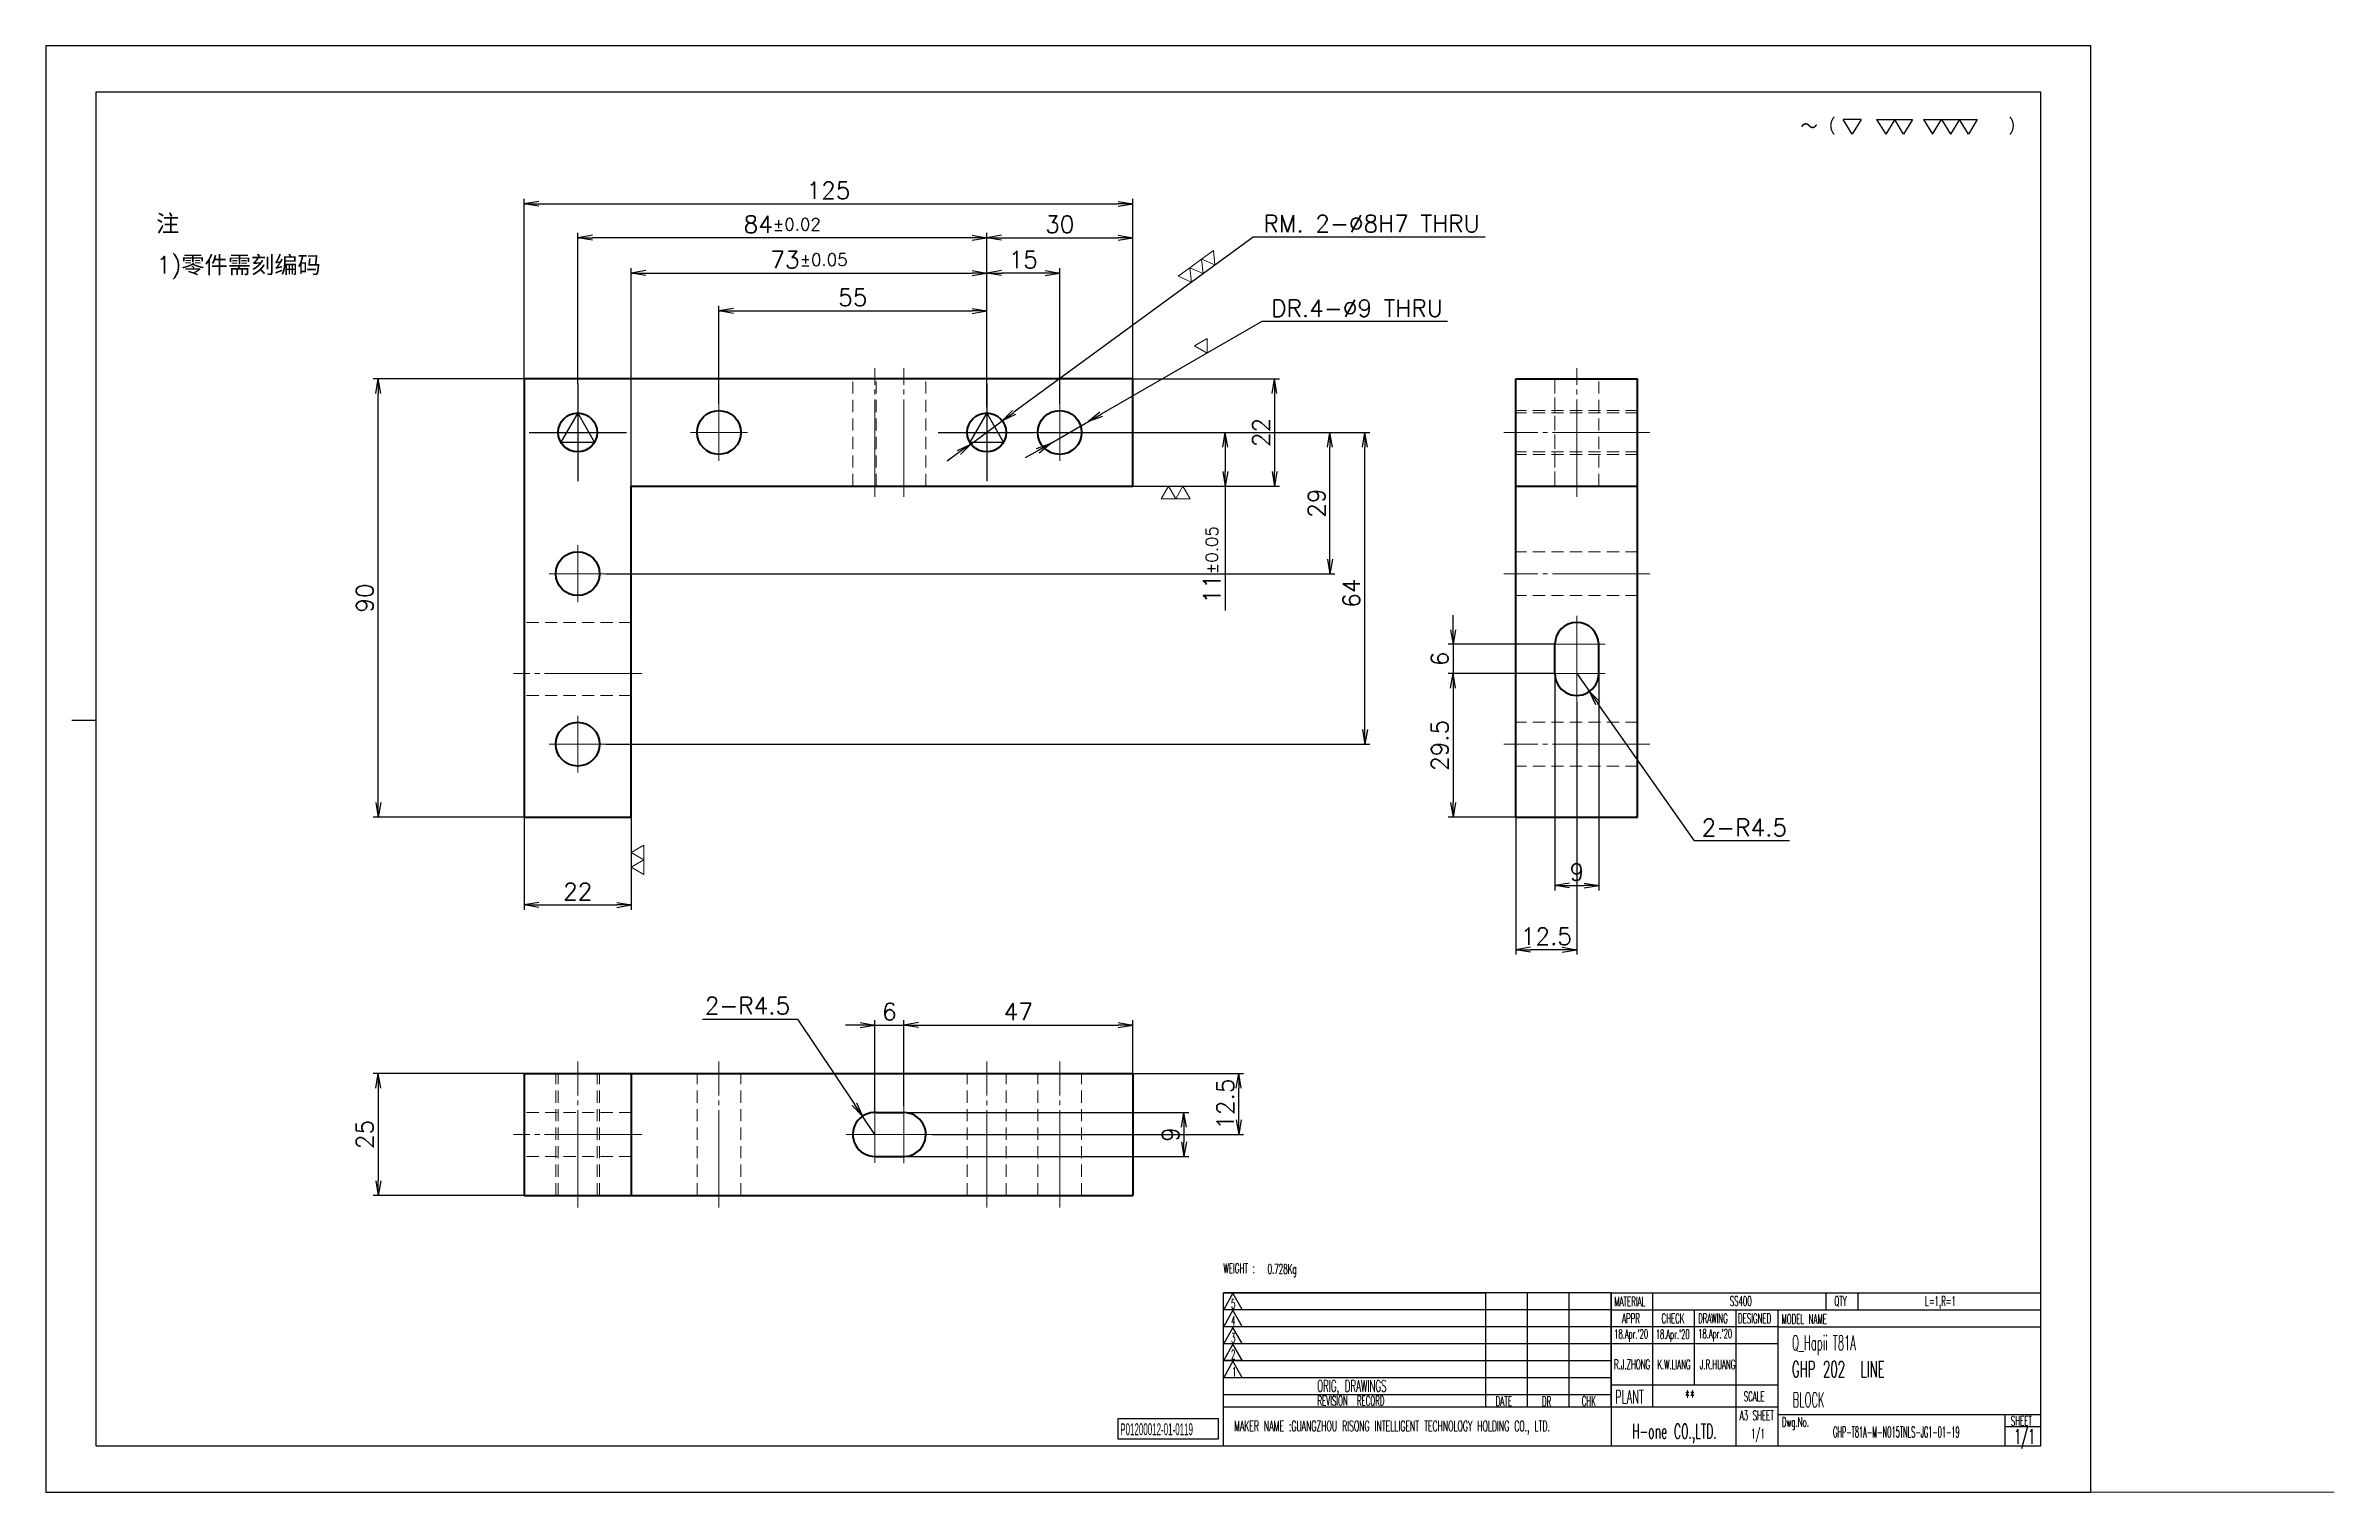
# Model space of a CAD drawing. Header units: millimetres. Extents: x -10155 to 20189, y -25550 to -22580.
# Drawn here: x 12630.4 to 13100.4, y -25547.7 to -25250.7 of the extents above; entities that cross this region are included whole.
import ezdxf
from ezdxf.enums import TextEntityAlignment as Align

# ---------------------------------------------------------------- set-up
doc = ezdxf.new("R2010")
doc.units = ezdxf.units.MM
doc.linetypes.add('CENTER-HOKUTO', pattern=[23, 20, -1, 1, -1])
doc.linetypes.add('HIDDEN-HOKUTO', pattern=[3.8, 2.5, -1.3])
for name, color, linetype in [('6', 2, 'Continuous'), ('title_frame', 7, 'Continuous'), ('word_dim', 253, 'Continuous')]:
    doc.layers.add(name, color=color, linetype=linetype)
for name, color, linetype, lineweight in [('AM_7', 2, 'CENTER-HOKUTO', 30), ('AM_HID', 1, 'HIDDEN-HOKUTO', 25), ('DIM', 3, 'Continuous', 20)]:
    doc.layers.add(name, color=color, linetype=linetype, lineweight=lineweight)
doc.styles.add('MX_NOTE_STANDARD', font='txt.shx', dxfattribs={"bigfont": 'bigfont.shx'})
doc.styles.get("Standard").update_dxf_attribs({"font": 'romans.shx', "bigfont": 'bigfont.shx'})
doc.dimstyles.new('HKT 1-1', dxfattribs={"dimtxt": 3.5, "dimasz": 3, "dimexe": 1, "dimexo": 0, "dimgap": 1, "dimtad": 3, "dimdsep": 46, "dimtxsty": 'Standard', "dimblk1": 'OPEN', "dimblk2": 'OPEN', "dimsah": 1, "dimcen": 0, "dimclrd": 256, "dimclre": 256, "dimclrt": 3, "dimazin": 2, "dimtfac": 1, "dimtmove": 0, "dimatfit": 3, "dimldrblk": 'OPEN', "dimfxl": 0, "dimtolj": 1, "dimlwd": 25, "dimlwe": 25, "dimarcsym": 0})
doc.dimstyles.new('HKT 1-1$3', dxfattribs={"dimtxt": 3.5, "dimasz": 3, "dimexe": 1, "dimexo": 0, "dimgap": 1, "dimtad": 3, "dimtoh": 1, "dimdsep": 46, "dimtxsty": 'Standard', "dimblk1": 'OPEN', "dimblk2": 'OPEN', "dimsah": 1, "dimcen": 0, "dimclrd": 256, "dimclre": 256, "dimclrt": 3, "dimazin": 2, "dimtfac": 1, "dimtmove": 0, "dimatfit": 3, "dimldrblk": 'OPEN', "dimfxl": 0, "dimtolj": 1, "dimlwd": 25, "dimlwe": 25, "dimarcsym": 0})
doc.dimstyles.new('HKT 1-1$4', dxfattribs={"dimtxt": 3.5, "dimasz": 3, "dimexe": 1, "dimexo": 0, "dimgap": 1, "dimtad": 3, "dimtoh": 1, "dimdsep": 46, "dimtxsty": 'Standard', "dimblk1": 'OPEN', "dimblk2": 'OPEN', "dimsah": 1, "dimcen": 0, "dimclrd": 256, "dimclre": 256, "dimclrt": 3, "dimazin": 2, "dimtfac": 1, "dimtmove": 0, "dimatfit": 3, "dimldrblk": 'OPEN', "dimfxl": 0, "dimtolj": 1, "dimlwd": 25, "dimlwe": 25, "dimarcsym": 0})

msp = doc.modelspace()

# ---------------------------------------------------------------- texts
at = {"ltscale": 2, "char_height": 3.5, "attachment_point": 1}
for s, insert, width in [('{\\fSimSun|b0|i0|c134|p2;\\C3;注}', (12653.103, -25285.413), 10.36469), ('{\\Fromans,bigfont|c134;\\C3;1)\\fSimSun|b0|i0|c134|p2;零件需刻编码}', (12653.18, -25293.909), 96.90613)]:
    msp.add_mtext(s, dxfattribs=dict(at, insert=insert, width=width))
at = {"linetype": 'Continuous', "char_height": 3, "width": 50.9, "attachment_point": 4}
for s, insert in [('{\\W0.5;\\C3;Q_Hapii T81A}', (12989.091, -25517.505)), ('{\\Fromans,bigfont|c134;\\W0.5;\\C3;BLOCK}', (12989.212, -25528.717))]:
    msp.add_mtext(s, dxfattribs=dict(at, insert=insert))
at = {"layer": 'title_frame', "color": 3, "style": 'MX_NOTE_STANDARD'}
for s, height, width, p in [('WEIGHT : ', 2, 0.5341, (12872.311, -25502.691)), ('0.728Kg', 2, 0.5341, (12881.376, -25502.824)), ('5', 1.918, 0.5341, (12873.872, -25509.937)), ('4', 1.918, 0.5341, (12873.872, -25513.414)), ('MATERIAL', 1.9728, 0.5341, (12952.584, -25509.504)), ('APPR', 1.9728, 0.5341, (12954.18, -25512.976)), ('CHECK', 1.9728, 0.5341, (12962.276, -25512.976)), ('DRAWING', 1.9728, 0.5341, (12969.795, -25512.976)), ('SS400', 1.9728, 0.5341, (12976.285, -25509.419)), ('DESIGNED', 1.9728, 0.5341, (12977.987, -25512.976)), ('MODEL NAME', 1.9728, 0.5341, (12986.915, -25513.126)), ('QTY', 1.9728, 0.5341, (12997.785, -25509.419)), ('L=1,R=1', 1.9728, 0.5341, (13016.413, -25509.419)), ('3', 1.918, 0.5341, (12873.872, -25516.944)), ("18.Apr.'20", 1.9, 0.5341, (12952.559, -25516.141)), ("18.Apr.'20", 1.9, 0.5341, (12961.088, -25516.185)), ("18.Apr.'20", 1.9, 0.5341, (12969.82, -25516.075)), ('2', 1.918, 0.5341, (12873.872, -25520.357)), ('GHP 202  LINE', 3.3, 0.5341, (12989.053, -25524.074)), ('1', 1.918, 0.5341, (12874.069, -25523.886)), ('ORIG, DRAWINGS', 2.4112, 0.5341, (12891.561, -25527.055)), ('REVISION  RECORD', 1.9728, 0.5341, (12891.611, -25529.893)), ('DATE', 1.9728, 0.5341, (12928.224, -25529.975)), ('DR', 1.9728, 0.5341, (12937.718, -25529.985)), ('CHK', 1.9728, 0.5341, (12945.895, -25529.952)), ('PLANT', 2.74, 0.5341, (12952.748, -25529.448)), ('**', 2.74, 0.5341, (12967.105, -25529.448)), ('SCALE', 1.9728, 0.5341, (12979.163, -25528.998)), ('MAKER NAME :GUANGZHOU RISONG INTELLIGENT TECHNOLOGY HOLDING CO., LTD.', 2.16, 0.5341, (12874.511, -25535.151)), ('H-one CO.,LTD.', 3, 0.5341, (12956.268, -25536.668)), ('A3 SHEET', 1.9728, 0.5341, (12978.342, -25532.894)), ('1/1', 1.9728, 0.5341, (12980.693, -25536.648)), ('Dwg.No.', 1.9728, 0.5341, (12987.001, -25534.239)), ('GHP-T81A-M-NO15TNLS-JG1-01-19', 2.24, 0.441, (12997.504, -25536.43)), ('SHEET', 1.9728, 0.5341, (13034.002, -25534.005)), ('1/1', 3, 0.5341, (13034.719, -25537.741))]:
    msp.add_text(s, height=height, dxfattribs=dict(at, width=width)).set_placement(p)
at = {"layer": 'title_frame', "color": 3, "style": 'MX_NOTE_STANDARD', "width": 0.5341}
for s, p in [('R.J.ZHONG', (12956.244, -25523.011)), ('K.W.LIANG', (12964.839, -25523.032)), (' J.R.HUANG', (12973.319, -25523.029))]:
    msp.add_text(s, height=1.9728, dxfattribs=at).set_placement(p, align=Align.BOTTOM_CENTER)
at = {"layer": 'title_frame', "color": 3, "insert": (12851.111, -25533.519), "char_height": 2.45, "width": 4.1107, "attachment_point": 1, "style": 'MX_NOTE_STANDARD'}
msp.add_mtext('{\\f3 of 9 Barcode|b0|i0|c0|p82;\\W0.5;P01200012-01\\f3 of 9 Barcode|b0|i0|c134|p82;-0119}', dxfattribs=at)

# ---------------------------------------------------------------- blocks, each defined once
blk = doc.blocks.new('\\M+18E64\\M+18FE3\\M+182B0\\M+18B4C\\M+18D86\\M+18169\\M+197CE\\M+1816A')
at = {"layer": '6', "color": 3}
for p, q in [((5.64, -0.64), (4.7, 0.92)), ((6.58, 0.92), (4.7, 0.92)), ((6.58, 0.92), (5.64, -0.64)), ((8.19, 0.92), (11.96, 0.92)), ((8.19, 0.92), (9.14, -0.64)), ((10.08, 0.92), (9.14, -0.64)), ((11.02, -0.64), (10.08, 0.92)), ((11.96, 0.92), (11.02, -0.64)), ((13.09, 0.92), (14.98, 0.92)), ((13.09, 0.92), (14.04, -0.64)), ((14.04, -0.64), (14.98, 0.92)), ((14.98, 0.92), (18.74, 0.92)), ((14.98, 0.92), (15.92, -0.64)), ((16.86, 0.92), (15.92, -0.64)), ((17.8, -0.64), (16.86, 0.92)), ((18.74, 0.92), (17.8, -0.64))]:
    blk.add_line(p, q, dxfattribs=at)
at = {"color": 3}
blk.add_text('\\M+18160\\M+18169\\M+18140             \\M+1816A', height=1.68, dxfattribs=at).set_placement((0.19, -0.66))
blk = doc.blocks.new('MARK_CENTER')
at = {"color": 2, "linetype": 'CENTER-HOKUTO'}
for p, q in [((0, 10), (0, -10)), ((-10, 0), (10, 0))]:
    blk.add_line(p, q, dxfattribs=at)
blk = doc.blocks.new('MARK_8PIN')
at = {"color": 3, "linetype": 'Continuous'}
blk.add_lwpolyline([(0, 4), (-3.46, -2), (3.46, -2)], close=True, dxfattribs=at)
blk.add_circle((0, 0), 4, dxfattribs=at)
blk = doc.blocks.new('_Open')
at = {"color": 0, "lineweight": -2}
for p, q in [((-1, 0.17), (0, 0)), ((-1, -0.17), (0, 0)), ((0, 0), (-1, 0))]:
    blk.add_line(p, q, dxfattribs=at)
blk = doc.blocks.new('*D589')
at = {"layer": 'DEFPOINTS', "color": 0, "ltscale": 2}
for p in [(12834.69, -25330.08), (12853.69, -25341.08), (12872.67, -25341.08)]:
    blk.add_point(p, dxfattribs=at)
at = {"layer": 'word_dim', "lineweight": 25, "ltscale": 2}
for p, q in [((12834.69, -25330.08), (12873.67, -25330.08)), ((12872.67, -25333.08), (12872.67, -25338.08)), ((12853.69, -25341.08), (12873.67, -25341.08)), ((12872.67, -25341.08), (12872.67, -25366.62))]:
    blk.add_line(p, q, dxfattribs=at)
at = {"layer": 'word_dim', "lineweight": 25, "ltscale": 2, "xscale": 3, "yscale": 3, "zscale": 3}
for p, rotation in [((12872.67, -25330.08), 90), ((12872.67, -25341.08), 270)]:
    blk.add_blockref('_Open', p, dxfattribs=dict(at, rotation=rotation))
at = {"layer": 'word_dim', "color": 3, "ltscale": 2, "insert": (12869.92, -25357.25), "char_height": 3.5, "attachment_point": 5, "rotation": 90}
blk.add_mtext('\\A1;11{\\H0.715x;%%p0.05}', dxfattribs=at)
blk = doc.blocks.new('*D590')
at = {"layer": 'DEFPOINTS', "color": 0, "ltscale": 2}
for p in [(12853.69, -25290.1), (12853.69, -25319.08), (12823.69, -25324.88)]:
    blk.add_point(p, dxfattribs=at)
at = {"layer": 'word_dim', "lineweight": 25, "ltscale": 2}
for p, q in [((12823.69, -25324.88), (12823.69, -25289.1)), ((12826.69, -25290.1), (12850.69, -25290.1)), ((12853.69, -25319.08), (12853.69, -25289.1))]:
    blk.add_line(p, q, dxfattribs=at)
at = {"layer": 'word_dim', "lineweight": 25, "ltscale": 2, "xscale": 3, "yscale": 3, "zscale": 3, "rotation": 180}
blk.add_blockref('_Open', (12823.69, -25290.1), dxfattribs=at)
at = {"layer": 'word_dim', "lineweight": 25, "ltscale": 2, "xscale": 3, "yscale": 3, "zscale": 3}
blk.add_blockref('_Open', (12853.69, -25290.1), dxfattribs=at)
at = {"layer": 'word_dim', "color": 3, "ltscale": 2, "insert": (12838.69, -25287.35), "char_height": 3.5, "attachment_point": 5}
blk.add_mtext('\\A1;30', dxfattribs=at)
blk = doc.blocks.new('*D591')
at = {"layer": 'DEFPOINTS', "color": 0, "ltscale": 2}
for p in [(12853.69, -25319.08), (12853.69, -25341.08), (12882.79, -25341.08)]:
    blk.add_point(p, dxfattribs=at)
at = {"layer": 'word_dim', "lineweight": 25, "ltscale": 2}
for p, q in [((12853.69, -25319.08), (12883.79, -25319.08)), ((12882.79, -25322.08), (12882.79, -25338.08)), ((12853.69, -25341.08), (12883.79, -25341.08))]:
    blk.add_line(p, q, dxfattribs=at)
at = {"layer": 'word_dim', "lineweight": 25, "ltscale": 2, "xscale": 3, "yscale": 3, "zscale": 3}
for p, rotation in [((12882.79, -25319.08), 90), ((12882.79, -25341.08), 270)]:
    blk.add_blockref('_Open', p, dxfattribs=dict(at, rotation=rotation))
at = {"layer": 'word_dim', "color": 3, "ltscale": 2, "insert": (12880.04, -25330.08), "char_height": 3.5, "attachment_point": 5, "rotation": 90}
blk.add_mtext('\\A1;22', dxfattribs=at)
blk = doc.blocks.new('*D592')
at = {"layer": 'DEFPOINTS', "color": 0, "ltscale": 2}
for p in [(12739.69, -25290.1), (12739.69, -25320.08), (12823.69, -25324.88)]:
    blk.add_point(p, dxfattribs=at)
at = {"layer": 'word_dim', "lineweight": 25, "ltscale": 2}
for p, q in [((12739.69, -25320.08), (12739.69, -25289.1)), ((12820.69, -25290.1), (12742.69, -25290.1)), ((12823.69, -25324.88), (12823.69, -25289.1))]:
    blk.add_line(p, q, dxfattribs=at)
at = {"layer": 'word_dim', "lineweight": 25, "ltscale": 2, "xscale": 3, "yscale": 3, "zscale": 3, "rotation": 180}
blk.add_blockref('_Open', (12739.69, -25290.1), dxfattribs=at)
at = {"layer": 'word_dim', "lineweight": 25, "ltscale": 2, "xscale": 3, "yscale": 3, "zscale": 3}
blk.add_blockref('_Open', (12823.69, -25290.1), dxfattribs=at)
at = {"layer": 'word_dim', "color": 3, "ltscale": 2, "insert": (12781.69, -25287.35), "char_height": 3.5, "attachment_point": 5}
blk.add_mtext('\\A1;84{\\H0.715x;%%p0.02}', dxfattribs=at)
blk = doc.blocks.new('*D593')
at = {"layer": 'DEFPOINTS', "color": 0, "ltscale": 2}
for p in [(12823.69, -25297.34), (12823.69, -25324.88), (12838.69, -25324.23)]:
    blk.add_point(p, dxfattribs=at)
at = {"layer": 'word_dim', "lineweight": 25, "ltscale": 2}
for p, q in [((12823.69, -25324.88), (12823.69, -25296.34)), ((12835.69, -25297.34), (12826.69, -25297.34)), ((12838.69, -25324.23), (12838.69, -25296.34))]:
    blk.add_line(p, q, dxfattribs=at)
at = {"layer": 'word_dim', "lineweight": 25, "ltscale": 2, "xscale": 3, "yscale": 3, "zscale": 3, "rotation": 180}
blk.add_blockref('_Open', (12823.69, -25297.34), dxfattribs=at)
at = {"layer": 'word_dim', "lineweight": 25, "ltscale": 2, "xscale": 3, "yscale": 3, "zscale": 3}
blk.add_blockref('_Open', (12838.69, -25297.34), dxfattribs=at)
at = {"layer": 'word_dim', "color": 3, "ltscale": 2, "insert": (12831.19, -25294.59), "char_height": 3.5, "attachment_point": 5}
blk.add_mtext('\\A1;15', dxfattribs=at)
blk = doc.blocks.new('*D594')
at = {"layer": 'DEFPOINTS', "color": 0, "ltscale": 2}
for p in [(12823.69, -25305.11), (12768.69, -25324.23), (12823.69, -25324.88)]:
    blk.add_point(p, dxfattribs=at)
at = {"layer": 'word_dim', "lineweight": 25, "ltscale": 2}
for p, q in [((12768.69, -25324.23), (12768.69, -25304.11)), ((12823.69, -25324.88), (12823.69, -25304.11)), ((12771.69, -25305.11), (12820.69, -25305.11))]:
    blk.add_line(p, q, dxfattribs=at)
at = {"layer": 'word_dim', "lineweight": 25, "ltscale": 2, "xscale": 3, "yscale": 3, "zscale": 3, "rotation": 180}
blk.add_blockref('_Open', (12768.69, -25305.11), dxfattribs=at)
at = {"layer": 'word_dim', "lineweight": 25, "ltscale": 2, "xscale": 3, "yscale": 3, "zscale": 3}
blk.add_blockref('_Open', (12823.69, -25305.11), dxfattribs=at)
at = {"layer": 'word_dim', "color": 3, "ltscale": 2, "insert": (12796.19, -25302.36), "char_height": 3.5, "attachment_point": 5}
blk.add_mtext('\\A1;55', dxfattribs=at)
blk = doc.blocks.new('*D595')
at = {"layer": 'DEFPOINTS', "color": 0, "ltscale": 2}
for p in [(12823.69, -25297.34), (12823.69, -25324.88), (12750.69, -25342.58)]:
    blk.add_point(p, dxfattribs=at)
at = {"layer": 'word_dim', "lineweight": 25, "ltscale": 2}
for p, q in [((12750.69, -25342.58), (12750.69, -25296.34)), ((12753.69, -25297.34), (12820.69, -25297.34)), ((12823.69, -25324.88), (12823.69, -25296.34))]:
    blk.add_line(p, q, dxfattribs=at)
at = {"layer": 'word_dim', "lineweight": 25, "ltscale": 2, "xscale": 3, "yscale": 3, "zscale": 3, "rotation": 180}
blk.add_blockref('_Open', (12750.69, -25297.34), dxfattribs=at)
at = {"layer": 'word_dim', "lineweight": 25, "ltscale": 2, "xscale": 3, "yscale": 3, "zscale": 3}
blk.add_blockref('_Open', (12823.69, -25297.34), dxfattribs=at)
at = {"layer": 'word_dim', "color": 3, "ltscale": 2, "insert": (12787.19, -25294.59), "char_height": 3.5, "attachment_point": 5}
blk.add_mtext('\\A1;73{\\H0.715x;%%p0.05}', dxfattribs=at)
blk = doc.blocks.new('*D596')
at = {"layer": 'DEFPOINTS', "color": 0, "ltscale": 2}
for p in [(12853.69, -25283.13), (12728.69, -25319.08), (12853.69, -25319.08)]:
    blk.add_point(p, dxfattribs=at)
at = {"layer": 'word_dim', "lineweight": 25, "ltscale": 2}
for p, q in [((12728.69, -25319.08), (12728.69, -25282.13)), ((12731.69, -25283.13), (12850.69, -25283.13)), ((12853.69, -25319.08), (12853.69, -25282.13))]:
    blk.add_line(p, q, dxfattribs=at)
at = {"layer": 'word_dim', "lineweight": 25, "ltscale": 2, "xscale": 3, "yscale": 3, "zscale": 3, "rotation": 180}
blk.add_blockref('_Open', (12728.69, -25283.13), dxfattribs=at)
at = {"layer": 'word_dim', "lineweight": 25, "ltscale": 2, "xscale": 3, "yscale": 3, "zscale": 3}
blk.add_blockref('_Open', (12853.69, -25283.13), dxfattribs=at)
at = {"layer": 'word_dim', "color": 3, "ltscale": 2, "insert": (12791.19, -25280.38), "char_height": 3.5, "attachment_point": 5}
blk.add_mtext('\\A1;125', dxfattribs=at)
blk = doc.blocks.new('*D597')
at = {"layer": 'DEFPOINTS', "color": 0, "ltscale": 2}
for p in [(12834.69, -25330.08), (12894.18, -25330.08), (12745.54, -25359.08)]:
    blk.add_point(p, dxfattribs=at)
at = {"layer": 'word_dim', "lineweight": 25, "ltscale": 2}
for p, q in [((12834.69, -25330.08), (12895.18, -25330.08)), ((12894.18, -25356.08), (12894.18, -25333.08)), ((12745.54, -25359.08), (12895.18, -25359.08))]:
    blk.add_line(p, q, dxfattribs=at)
at = {"layer": 'word_dim', "lineweight": 25, "ltscale": 2, "xscale": 3, "yscale": 3, "zscale": 3}
for p, rotation in [((12894.18, -25330.08), 90), ((12894.18, -25359.08), 270)]:
    blk.add_blockref('_Open', p, dxfattribs=dict(at, rotation=rotation))
at = {"layer": 'word_dim', "color": 3, "ltscale": 2, "insert": (12891.43, -25344.58), "char_height": 3.5, "attachment_point": 5, "rotation": 90}
blk.add_mtext('\\A1;29', dxfattribs=at)
blk = doc.blocks.new('*D598')
at = {"layer": 'DEFPOINTS', "color": 0, "ltscale": 2}
for p in [(12834.69, -25330.08), (12901.35, -25330.08), (12745.54, -25394.08)]:
    blk.add_point(p, dxfattribs=at)
at = {"layer": 'word_dim', "lineweight": 25, "ltscale": 2}
for p, q in [((12834.69, -25330.08), (12902.35, -25330.08)), ((12901.35, -25391.08), (12901.35, -25333.08)), ((12745.54, -25394.08), (12902.35, -25394.08))]:
    blk.add_line(p, q, dxfattribs=at)
at = {"layer": 'word_dim', "lineweight": 25, "ltscale": 2, "xscale": 3, "yscale": 3, "zscale": 3}
for p, rotation in [((12901.35, -25330.08), 90), ((12901.35, -25394.08), 270)]:
    blk.add_blockref('_Open', p, dxfattribs=dict(at, rotation=rotation))
at = {"layer": 'word_dim', "color": 3, "ltscale": 2, "insert": (12898.6, -25363.08), "char_height": 3.5, "attachment_point": 5, "rotation": 90}
blk.add_mtext('\\A1;64', dxfattribs=at)
blk = doc.blocks.new('*D599')
at = {"layer": 'DEFPOINTS', "color": 0, "ltscale": 2}
for p in [(12728.69, -25409.08), (12750.69, -25409.08), (12750.69, -25427.09)]:
    blk.add_point(p, dxfattribs=at)
at = {"layer": 'word_dim', "lineweight": 25, "ltscale": 2}
for p, q in [((12728.69, -25409.08), (12728.69, -25428.09)), ((12750.69, -25409.08), (12750.69, -25428.09)), ((12731.69, -25427.09), (12747.69, -25427.09))]:
    blk.add_line(p, q, dxfattribs=at)
at = {"layer": 'word_dim', "lineweight": 25, "ltscale": 2, "xscale": 3, "yscale": 3, "zscale": 3, "rotation": 180}
blk.add_blockref('_Open', (12728.69, -25427.09), dxfattribs=at)
at = {"layer": 'word_dim', "lineweight": 25, "ltscale": 2, "xscale": 3, "yscale": 3, "zscale": 3}
blk.add_blockref('_Open', (12750.69, -25427.09), dxfattribs=at)
at = {"layer": 'word_dim', "color": 3, "ltscale": 2, "insert": (12739.69, -25424.34), "char_height": 3.5, "attachment_point": 5}
blk.add_mtext('\\A1;22', dxfattribs=at)
blk = doc.blocks.new('*D600')
at = {"layer": 'DEFPOINTS', "color": 0, "ltscale": 2}
for p in [(12698.71, -25319.08), (12728.69, -25319.08), (12728.69, -25409.08)]:
    blk.add_point(p, dxfattribs=at)
at = {"layer": 'word_dim', "lineweight": 25, "ltscale": 2}
for p, q in [((12728.69, -25319.08), (12697.71, -25319.08)), ((12698.71, -25406.08), (12698.71, -25322.08)), ((12728.69, -25409.08), (12697.71, -25409.08))]:
    blk.add_line(p, q, dxfattribs=at)
at = {"layer": 'word_dim', "lineweight": 25, "ltscale": 2, "xscale": 3, "yscale": 3, "zscale": 3}
for p, rotation in [((12698.71, -25319.08), 90), ((12698.71, -25409.08), 270)]:
    blk.add_blockref('_Open', p, dxfattribs=dict(at, rotation=rotation))
at = {"layer": 'word_dim', "color": 3, "ltscale": 2, "insert": (12695.96, -25364.08), "char_height": 3.5, "attachment_point": 5, "rotation": 90}
blk.add_mtext('\\A1;90', dxfattribs=at)
blk = doc.blocks.new('*D601')
at = {"layer": 'DEFPOINTS', "color": 0, "ltscale": 2}
for p in [(12844.59, -25327.83), (12836.79, -25332.33)]:
    blk.add_point(p, dxfattribs=at)
at = {"layer": 'word_dim', "lineweight": 25, "ltscale": 2}
for p, q in [((12880.19, -25307.32), (12847.18, -25326.34)), ((12918.29, -25307.32), (12880.19, -25307.32)), ((12836.79, -25332.33), (12844.59, -25327.83)), ((12834.19, -25333.83), (12831.59, -25335.32))]:
    blk.add_line(p, q, dxfattribs=at)
at = {"layer": 'word_dim', "lineweight": 25, "ltscale": 2, "xscale": 3, "yscale": 3, "zscale": 3}
for p, rotation in [((12844.59, -25327.83), 209.9495790887275), ((12836.79, -25332.33), 29.94957908872749)]:
    blk.add_blockref('_Open', p, dxfattribs=dict(at, rotation=rotation))
at = {"layer": 'word_dim', "color": 3, "ltscale": 2, "insert": (12899.74, -25304.57), "char_height": 3.5, "attachment_point": 5}
blk.add_mtext('\\A1;{\\Fromans,bigfont|c134;DR.4-}∅9{\\Fromans,bigfont|c134; THRU}', dxfattribs=at)
blk = doc.blocks.new('*D602')
at = {"layer": 'DEFPOINTS', "color": 0}
for p in [(12826.86, -25327.72), (12820.41, -25332.45)]:
    blk.add_point(p, dxfattribs=at)
at = {"layer": 'word_dim', "lineweight": 25}
for p, q in [((12878.38, -25289.95), (12829.28, -25325.94)), ((12926.08, -25289.95), (12878.38, -25289.95)), ((12820.41, -25332.45), (12826.86, -25327.72)), ((12817.99, -25334.22), (12815.57, -25335.99))]:
    blk.add_line(p, q, dxfattribs=at)
at = {"layer": 'word_dim', "lineweight": 25, "xscale": 3, "yscale": 3, "zscale": 3}
for p, rotation in [((12826.86, -25327.72), 216.2432583720877), ((12820.41, -25332.45), 36.24325837208767)]:
    blk.add_blockref('_Open', p, dxfattribs=dict(at, rotation=rotation))
at = {"layer": 'word_dim', "color": 3, "insert": (12902.73, -25287.2), "char_height": 3.5, "attachment_point": 5}
blk.add_mtext('\\A1;RM. 2-∅8H7 THRU', dxfattribs=at)
blk = doc.blocks.new('*D603')
at = {"layer": 'DEFPOINTS', "color": 0, "ltscale": 2}
for p in [(12940.38, -25373.58), (12919.48, -25379.58), (12939.03, -25379.58)]:
    blk.add_point(p, dxfattribs=at)
at = {"layer": 'word_dim', "lineweight": 25, "ltscale": 2}
for p, q in [((12919.48, -25370.58), (12919.48, -25367.58)), ((12940.38, -25373.58), (12918.48, -25373.58)), ((12919.48, -25373.58), (12919.48, -25379.58)), ((12939.03, -25379.58), (12918.48, -25379.58)), ((12919.48, -25382.58), (12919.48, -25385.58))]:
    blk.add_line(p, q, dxfattribs=at)
at = {"layer": 'word_dim', "lineweight": 25, "ltscale": 2, "xscale": 3, "yscale": 3, "zscale": 3}
for p, rotation in [((12919.48, -25373.58), 270), ((12919.48, -25379.58), 90)]:
    blk.add_blockref('_Open', p, dxfattribs=dict(at, rotation=rotation))
at = {"layer": 'word_dim', "color": 3, "ltscale": 2, "insert": (12916.73, -25376.58), "char_height": 3.5, "attachment_point": 5, "rotation": 90}
blk.add_mtext('\\A1;6', dxfattribs=at)
blk = doc.blocks.new('*D604')
at = {"layer": 'DEFPOINTS', "color": 0, "ltscale": 2}
for p in [(12940.38, -25379.58), (12919.48, -25409.08), (12932.38, -25409.08)]:
    blk.add_point(p, dxfattribs=at)
at = {"layer": 'word_dim', "lineweight": 25, "ltscale": 2}
for p, q in [((12940.38, -25379.58), (12918.48, -25379.58)), ((12919.48, -25382.58), (12919.48, -25406.08)), ((12932.38, -25409.08), (12918.48, -25409.08))]:
    blk.add_line(p, q, dxfattribs=at)
at = {"layer": 'word_dim', "lineweight": 25, "ltscale": 2, "xscale": 3, "yscale": 3, "zscale": 3}
for p, rotation in [((12919.48, -25379.58), 90), ((12919.48, -25409.08), 270)]:
    blk.add_blockref('_Open', p, dxfattribs=dict(at, rotation=rotation))
at = {"layer": 'word_dim', "color": 3, "ltscale": 2, "insert": (12916.73, -25394.33), "char_height": 3.5, "attachment_point": 5, "rotation": 90}
blk.add_mtext('\\A1;29.5', dxfattribs=at)
blk = doc.blocks.new('*D605')
at = {"layer": 'DEFPOINTS', "color": 0, "ltscale": 2}
for p in [(12944.88, -25385.43), (12932.38, -25409.08), (12932.38, -25436.29)]:
    blk.add_point(p, dxfattribs=at)
at = {"layer": 'word_dim', "lineweight": 25, "ltscale": 2}
for p, q in [((12944.88, -25385.43), (12944.88, -25437.29)), ((12932.38, -25409.08), (12932.38, -25437.29)), ((12941.88, -25436.29), (12935.38, -25436.29))]:
    blk.add_line(p, q, dxfattribs=at)
at = {"layer": 'word_dim', "lineweight": 25, "ltscale": 2, "xscale": 3, "yscale": 3, "zscale": 3, "rotation": 180}
blk.add_blockref('_Open', (12932.38, -25436.29), dxfattribs=at)
at = {"layer": 'word_dim', "lineweight": 25, "ltscale": 2, "xscale": 3, "yscale": 3, "zscale": 3}
blk.add_blockref('_Open', (12944.88, -25436.29), dxfattribs=at)
at = {"layer": 'word_dim', "color": 3, "ltscale": 2, "insert": (12938.63, -25433.54), "char_height": 3.5, "attachment_point": 5}
blk.add_mtext('\\A1;12.5', dxfattribs=at)
blk = doc.blocks.new('*D606')
at = {"layer": 'DEFPOINTS', "color": 0, "ltscale": 2}
for p in [(12940.38, -25379.58), (12949.38, -25379.58), (12949.38, -25423.1)]:
    blk.add_point(p, dxfattribs=at)
at = {"layer": 'word_dim', "lineweight": 25, "ltscale": 2}
for p, q in [((12940.38, -25379.58), (12940.38, -25424.1)), ((12949.38, -25379.58), (12949.38, -25424.1)), ((12943.38, -25423.1), (12946.38, -25423.1))]:
    blk.add_line(p, q, dxfattribs=at)
at = {"layer": 'word_dim', "lineweight": 25, "ltscale": 2, "xscale": 3, "yscale": 3, "zscale": 3, "rotation": 180}
blk.add_blockref('_Open', (12940.38, -25423.1), dxfattribs=at)
at = {"layer": 'word_dim', "lineweight": 25, "ltscale": 2, "xscale": 3, "yscale": 3, "zscale": 3}
blk.add_blockref('_Open', (12949.38, -25423.1), dxfattribs=at)
at = {"layer": 'word_dim', "color": 3, "ltscale": 2, "insert": (12944.88, -25420.35), "char_height": 3.5, "attachment_point": 5}
blk.add_mtext('\\A1;9', dxfattribs=at)
blk = doc.blocks.new('*D607')
at = {"layer": 'DEFPOINTS', "color": 0, "ltscale": 2}
for p in [(12944.88, -25379.58), (12947.47, -25383.26)]:
    blk.add_point(p, dxfattribs=at)
at = {"layer": 'word_dim', "lineweight": 25, "ltscale": 2}
for p, q in [((12944.88, -25379.58), (12947.47, -25383.26)), ((12969.04, -25413.94), (12949.19, -25385.72)), ((12988.54, -25413.94), (12969.04, -25413.94))]:
    blk.add_line(p, q, dxfattribs=at)
at = {"layer": 'word_dim', "lineweight": 25, "ltscale": 2, "xscale": 3, "yscale": 3, "zscale": 3, "rotation": 125.1185127102385}
blk.add_blockref('_Open', (12947.47, -25383.26), dxfattribs=at)
at = {"layer": 'word_dim', "color": 3, "ltscale": 2, "insert": (12979.29, -25411.19), "char_height": 3.5, "attachment_point": 5}
blk.add_mtext('\\A1;{\\Fromans,bigfont|c134;2-}R4.5', dxfattribs=at)
blk = doc.blocks.new('*D608')
at = {"layer": 'DEFPOINTS', "color": 0, "ltscale": 2}
for p in [(12806.69, -25451.76), (12806.69, -25468.38), (12800.69, -25469.72)]:
    blk.add_point(p, dxfattribs=at)
at = {"layer": 'word_dim', "lineweight": 25, "ltscale": 2}
for p, q in [((12797.69, -25451.76), (12794.69, -25451.76)), ((12800.69, -25469.72), (12800.69, -25450.76)), ((12800.69, -25451.76), (12806.69, -25451.76)), ((12806.69, -25468.38), (12806.69, -25450.76)), ((12809.69, -25451.76), (12812.69, -25451.76))]:
    blk.add_line(p, q, dxfattribs=at)
at = {"layer": 'word_dim', "lineweight": 25, "ltscale": 2, "xscale": 3, "yscale": 3, "zscale": 3}
blk.add_blockref('_Open', (12800.69, -25451.76), dxfattribs=at)
at = {"layer": 'word_dim', "lineweight": 25, "ltscale": 2, "xscale": 3, "yscale": 3, "zscale": 3, "rotation": 180}
blk.add_blockref('_Open', (12806.69, -25451.76), dxfattribs=at)
at = {"layer": 'word_dim', "color": 3, "ltscale": 2, "insert": (12803.69, -25449.01), "char_height": 3.5, "attachment_point": 5}
blk.add_mtext('\\A1;6', dxfattribs=at)
blk = doc.blocks.new('*D609')
at = {"layer": 'DEFPOINTS', "color": 0, "ltscale": 2}
for p in [(12806.69, -25469.73), (12803.68, -25478.73), (12864.19, -25478.73)]:
    blk.add_point(p, dxfattribs=at)
at = {"layer": 'word_dim', "lineweight": 25, "ltscale": 2}
for p, q in [((12806.69, -25469.73), (12865.19, -25469.73)), ((12864.19, -25472.73), (12864.19, -25475.73)), ((12803.68, -25478.73), (12865.19, -25478.73))]:
    blk.add_line(p, q, dxfattribs=at)
at = {"layer": 'word_dim', "lineweight": 25, "ltscale": 2, "xscale": 3, "yscale": 3, "zscale": 3}
for p, rotation in [((12864.19, -25469.73), 90), ((12864.19, -25478.73), 270)]:
    blk.add_blockref('_Open', p, dxfattribs=dict(at, rotation=rotation))
at = {"layer": 'word_dim', "color": 3, "ltscale": 2, "insert": (12861.44, -25474.23), "char_height": 3.5, "attachment_point": 5, "rotation": 90}
blk.add_mtext('\\A1;9', dxfattribs=at)
blk = doc.blocks.new('*D610')
at = {"layer": 'DEFPOINTS', "color": 0, "ltscale": 2}
for p in [(12853.69, -25461.72), (12875.44, -25461.72), (12812.54, -25474.23)]:
    blk.add_point(p, dxfattribs=at)
at = {"layer": 'word_dim', "lineweight": 25, "ltscale": 2}
for p, q in [((12853.69, -25461.72), (12876.44, -25461.72)), ((12875.44, -25471.23), (12875.44, -25464.72)), ((12812.54, -25474.23), (12876.44, -25474.23))]:
    blk.add_line(p, q, dxfattribs=at)
at = {"layer": 'word_dim', "lineweight": 25, "ltscale": 2, "xscale": 3, "yscale": 3, "zscale": 3}
for p, rotation in [((12875.44, -25461.72), 90), ((12875.44, -25474.23), 270)]:
    blk.add_blockref('_Open', p, dxfattribs=dict(at, rotation=rotation))
at = {"layer": 'word_dim', "color": 3, "ltscale": 2, "insert": (12872.69, -25467.98), "char_height": 3.5, "attachment_point": 5, "rotation": 90}
blk.add_mtext('\\A1;12.5', dxfattribs=at)
blk = doc.blocks.new('*D611')
at = {"layer": 'DEFPOINTS', "color": 0, "ltscale": 2}
for p in [(12853.69, -25451.76), (12853.69, -25461.72), (12806.69, -25468.38)]:
    blk.add_point(p, dxfattribs=at)
at = {"layer": 'word_dim', "lineweight": 25, "ltscale": 2}
for p, q in [((12806.69, -25468.38), (12806.69, -25450.76)), ((12809.69, -25451.76), (12850.69, -25451.76)), ((12853.69, -25461.72), (12853.69, -25450.76))]:
    blk.add_line(p, q, dxfattribs=at)
at = {"layer": 'word_dim', "lineweight": 25, "ltscale": 2, "xscale": 3, "yscale": 3, "zscale": 3, "rotation": 180}
blk.add_blockref('_Open', (12806.69, -25451.76), dxfattribs=at)
at = {"layer": 'word_dim', "lineweight": 25, "ltscale": 2, "xscale": 3, "yscale": 3, "zscale": 3}
blk.add_blockref('_Open', (12853.69, -25451.76), dxfattribs=at)
at = {"layer": 'word_dim', "color": 3, "ltscale": 2, "insert": (12830.19, -25449.01), "char_height": 3.5, "attachment_point": 5}
blk.add_mtext('\\A1;47', dxfattribs=at)
blk = doc.blocks.new('*D612')
at = {"layer": 'DEFPOINTS', "color": 0, "ltscale": 2}
for p in [(12728.69, -25461.72), (12698.71, -25486.72), (12728.69, -25486.72)]:
    blk.add_point(p, dxfattribs=at)
at = {"layer": 'word_dim', "lineweight": 25, "ltscale": 2}
for p, q in [((12728.69, -25461.72), (12697.71, -25461.72)), ((12698.71, -25464.72), (12698.71, -25483.72)), ((12728.69, -25486.72), (12697.71, -25486.72))]:
    blk.add_line(p, q, dxfattribs=at)
at = {"layer": 'word_dim', "lineweight": 25, "ltscale": 2, "xscale": 3, "yscale": 3, "zscale": 3}
for p, rotation in [((12698.71, -25461.72), 90), ((12698.71, -25486.72), 270)]:
    blk.add_blockref('_Open', p, dxfattribs=dict(at, rotation=rotation))
at = {"layer": 'word_dim', "color": 3, "ltscale": 2, "insert": (12695.96, -25474.22), "char_height": 3.5, "attachment_point": 5, "rotation": 90}
blk.add_mtext('\\A1;25', dxfattribs=at)
blk = doc.blocks.new('*D613')
at = {"layer": 'DEFPOINTS', "color": 0, "ltscale": 2}
for p in [(12798.18, -25470.48), (12800.69, -25474.22)]:
    blk.add_point(p, dxfattribs=at)
at = {"layer": 'word_dim', "lineweight": 25, "ltscale": 2}
for p, q in [((12765.31, -25450.52), (12784.81, -25450.52)), ((12784.81, -25450.52), (12796.51, -25467.99)), ((12800.69, -25474.22), (12798.18, -25470.48))]:
    blk.add_line(p, q, dxfattribs=at)
at = {"layer": 'word_dim', "lineweight": 25, "ltscale": 2, "xscale": 3, "yscale": 3, "zscale": 3, "rotation": 303.8181401749424}
blk.add_blockref('_Open', (12798.18, -25470.48), dxfattribs=at)
at = {"layer": 'word_dim', "color": 3, "ltscale": 2, "insert": (12774.56, -25447.77), "char_height": 3.5, "attachment_point": 5}
blk.add_mtext('\\A1;{\\Fromans,bigfont|c134;2-}R4.5', dxfattribs=at)

# ---------------------------------------------------------------- dimensions: what is measured, and where the dimension line sits
at = {"layer": 'word_dim', "ltscale": 2}
for base, p1, p2, picture, middle in [((12853.686, -25283.128), (12728.686, -25319.081), (12853.686, -25319.081), '*D596', (12791.186, -25280.378)), ((12853.686, -25290.099), (12823.686, -25324.881), (12853.686, -25319.081), '*D590', (12838.686, -25287.349)), ((12823.686, -25297.338), (12838.686, -25324.231), (12823.686, -25324.881), '*D593', (12831.186, -25294.588)), ((12823.686, -25305.113), (12768.686, -25324.231), (12823.686, -25324.881), '*D594', (12796.186, -25302.363)), ((12949.378, -25423.098), (12940.378, -25379.581), (12949.378, -25379.581), '*D606', (12944.878, -25420.348)), ((12932.378, -25436.294), (12944.878, -25385.431), (12932.378, -25409.081), '*D605', (12938.628, -25433.544)), ((12750.686, -25427.092), (12728.686, -25409.081), (12750.686, -25409.081), '*D599', (12739.686, -25424.342)), ((12806.686, -25451.757), (12800.686, -25469.721), (12806.686, -25468.382), '*D608', (12803.686, -25449.007)), ((12853.686, -25451.757), (12806.686, -25468.382), (12853.686, -25461.721), '*D611', (12830.186, -25449.007))]:
    dim = msp.add_linear_dim(base=base, p1=p1, p2=p2, dimstyle='HKT 1-1', override={"dimtfac": 0.5}, dxfattribs=at)
    dim.commit()
    dim.dimension.update_dxf_attribs({"geometry": picture, "text_midpoint": middle})
at = {"layer": 'word_dim'}
dim = msp.add_diameter_dim_2p(p1=(12820.408, -25332.446), p2=(12826.86, -25327.716), text='RM. 2-∅8H7 THRU', dimstyle='HKT 1-1$3', dxfattribs=at)
dim.commit()
dim.dimension.update_dxf_attribs({"geometry": '*D602', "text_midpoint": (12902.732, -25289.948), "dimtype": 163})
at = {"layer": 'word_dim', "ltscale": 2}
for base, p1, p2, text, picture, middle in [((12739.686, -25290.099), (12823.686, -25324.881), (12739.686, -25320.081), '<>{\\H0.715x;%%p0.02}', '*D592', (12781.686, -25287.349)), ((12823.686, -25297.338), (12750.686, -25342.581), (12823.686, -25324.881), '<>{\\H0.715x;%%p0.05}', '*D595', (12787.186, -25294.588))]:
    dim = msp.add_linear_dim(base=base, p1=p1, p2=p2, text=text, dimstyle='HKT 1-1', override={"dimtfac": 0.5}, dxfattribs=at)
    dim.commit()
    dim.dimension.update_dxf_attribs({"geometry": picture, "text_midpoint": middle})
dim = msp.add_diameter_dim_2p(p1=(12836.787, -25332.327), p2=(12844.585, -25327.834), text='{\\Fromans,bigfont|c134;DR.4-}<>{\\Fromans,bigfont|c134; THRU}', dimstyle='HKT 1-1$3', override={"dimtfac": 0.5}, dxfattribs=at)
dim.commit()
dim.dimension.update_dxf_attribs({"geometry": '*D601', "text_midpoint": (12899.744, -25307.317), "dimtype": 163})
for base, p1, p2, override, picture, middle in [((12698.712, -25319.081), (12728.686, -25409.081), (12728.686, -25319.081), {"dimtfac": 0.5}, '*D600', (12695.962, -25364.081)), ((12882.791, -25341.081), (12853.686, -25319.081), (12853.686, -25341.081), {"dimtfac": 0.5}, '*D591', (12880.041, -25330.081)), ((12894.178, -25330.081), (12745.536, -25359.081), (12834.686, -25330.081), {"dimtfac": 0.5}, '*D597', (12891.428, -25344.581)), ((12919.477, -25379.581), (12940.378, -25373.581), (12939.029, -25379.581), {"dimtfac": 0.5}, '*D603', (12916.727, -25376.581)), ((12919.477, -25409.081), (12940.378, -25379.581), (12932.378, -25409.081), {"dimtfac": 0.5}, '*D604', (12916.727, -25394.331)), ((12698.712, -25486.721), (12728.686, -25461.721), (12728.686, -25486.721), {"dimtfac": 0.5}, '*D612', (12695.962, -25474.221)), ((12875.441, -25461.721), (12812.536, -25474.233), (12853.686, -25461.721), {"dimdec": 1, "dimtfac": 0.5}, '*D610', (12872.691, -25467.977)), ((12864.187, -25478.727), (12806.686, -25469.733), (12803.682, -25478.727), {"dimdec": 1, "dimtfac": 0.5}, '*D609', (12861.437, -25474.23))]:
    dim = msp.add_linear_dim(base=base, p1=p1, p2=p2, angle=90, dimstyle='HKT 1-1', override=override, dxfattribs=at)
    dim.commit()
    dim.dimension.update_dxf_attribs({"geometry": picture, "text_midpoint": middle})
dim = msp.add_linear_dim(base=(12901.353, -25330.081), p1=(12745.536, -25394.081), p2=(12834.686, -25330.081), angle=90, dimstyle='HKT 1-1', override={"dimtfac": 0.5}, dxfattribs=at)
dim.commit()
dim.dimension.update_dxf_attribs({"geometry": '*D598', "text_midpoint": (12901.353, -25363.081), "dimtype": 160})
dim = msp.add_linear_dim(base=(12872.674, -25341.081), p1=(12834.686, -25330.081), p2=(12853.686, -25341.081), angle=90, text='<>{\\H0.715x;%%p0.05}', dimstyle='HKT 1-1', override={"dimtfac": 0.5}, dxfattribs=at)
dim.commit()
dim.dimension.update_dxf_attribs({"geometry": '*D589', "text_midpoint": (12872.674, -25357.247), "dimtype": 160})
for center, mpoint, picture, middle in [((12944.878, -25379.581), (12947.467, -25383.262), '*D607', (12979.293, -25413.94)), ((12800.686, -25474.221), (12798.182, -25470.482), '*D613', (12774.556, -25450.516))]:
    dim = msp.add_radius_dim(center=center, mpoint=mpoint, text='{\\Fromans,bigfont|c134;2-}<>', dimstyle='HKT 1-1$4', override={"dimtfac": 0.5}, dxfattribs=at)
    dim.commit()
    dim.dimension.update_dxf_attribs({"geometry": picture, "text_midpoint": middle, "dimtype": 164})

# ---------------------------------------------------------------- linework, layer by layer
at = {"color": 7, "lineweight": 35}
for p, q in [((12853.686, -25319.081), (12728.686, -25319.081)), ((12728.686, -25319.081), (12728.686, -25409.081)), ((12853.686, -25341.081), (12853.686, -25319.081)), ((12932.378, -25319.081), (12957.378, -25319.081)), ((12932.378, -25341.081), (12932.378, -25319.081)), ((12957.378, -25341.081), (12957.378, -25319.081)), ((12750.686, -25341.081), (12853.686, -25341.081)), ((12750.686, -25409.081), (12750.686, -25341.081)), ((12932.378, -25341.081), (12957.378, -25341.081)), ((12932.378, -25409.081), (12932.378, -25341.081)), ((12957.378, -25409.081), (12957.378, -25341.081)), ((12728.686, -25409.081), (12750.686, -25409.081)), ((12932.378, -25409.081), (12957.378, -25409.081)), ((12728.686, -25461.721), (12750.686, -25461.721)), ((12728.686, -25461.721), (12728.686, -25486.721)), ((12750.686, -25461.721), (12853.686, -25461.721)), ((12750.686, -25461.721), (12750.686, -25486.721)), ((12853.686, -25461.721), (12853.686, -25486.721)), ((12728.686, -25486.721), (12750.686, -25486.721)), ((12750.686, -25486.721), (12853.686, -25486.721))]:
    msp.add_line(p, q, dxfattribs=at)
at = {"color": 7, "lineweight": 35, "ltscale": 0.15}
for p, q in [((12940.378, -25379.581), (12940.378, -25373.581)), ((12949.378, -25379.581), (12949.378, -25373.581))]:
    msp.add_line(p, q, dxfattribs=at)
at = {"color": 7, "lineweight": 35, "ltscale": 0.141943}
msp.add_line((12801.008, -25469.733), (12806.686, -25469.733), dxfattribs=at)
at = {"color": 7, "lineweight": 35, "ltscale": 0.149781}
msp.add_line((12800.686, -25478.721), (12806.677, -25478.733), dxfattribs=at)
at = {"linetype": 'Continuous'}
msp.add_line((12986.212, -25513.717), (13040.112, -25513.717), dxfattribs=at)
at = {"color": 7, "lineweight": 35}
for centre, radius in [((12739.686, -25330.081), 4), ((12768.686, -25330.081), 4.5), ((12823.686, -25330.081), 4), ((12838.686, -25330.081), 4.5), ((12739.686, -25359.081), 4.5), ((12739.686, -25394.081), 4.5)]:
    msp.add_circle(centre, radius, dxfattribs=at)
for centre, start, end in [((12944.878, -25373.581), 0, 179.99999), ((12944.878, -25379.581), 179.99999, 0), ((12800.686, -25474.221), 85.89222, 270), ((12806.686, -25474.233), 269.88953, 90)]:
    msp.add_arc(centre, 4.5, start, end, dxfattribs=at)
at = {"layer": 'AM_7', "lineweight": 13}
for p, q in [((12800.686, -25343.281), (12800.686, -25316.881)), ((12806.686, -25343.281), (12806.686, -25316.881)), ((12944.878, -25343.281), (12944.878, -25316.881)), ((12944.89, -25343.281), (12944.89, -25316.881)), ((12739.686, -25324.881), (12739.686, -25335.281)), ((12768.686, -25324.231), (12768.686, -25335.931)), ((12823.686, -25324.881), (12823.686, -25335.281)), ((12838.686, -25324.231), (12838.686, -25335.931)), ((12744.886, -25330.081), (12734.486, -25330.081)), ((12774.536, -25330.081), (12762.836, -25330.081)), ((12828.886, -25330.081), (12818.486, -25330.081)), ((12844.536, -25330.081), (12832.836, -25330.081)), ((12959.878, -25330.081), (12929.877, -25330.081)), ((12739.686, -25353.231), (12739.686, -25364.931)), ((12745.536, -25359.081), (12733.836, -25359.081)), ((12959.878, -25359.081), (12929.877, -25359.081)), ((12944.878, -25367.731), (12944.878, -25379.431)), ((12950.728, -25373.581), (12939.029, -25373.581)), ((12944.878, -25373.731), (12944.878, -25385.431)), ((12752.886, -25379.581), (12726.486, -25379.581)), ((12950.728, -25379.581), (12939.029, -25379.581)), ((12739.686, -25388.231), (12739.686, -25399.931)), ((12745.536, -25394.081), (12733.836, -25394.081)), ((12959.878, -25394.081), (12929.877, -25394.081)), ((12739.686, -25489.221), (12739.686, -25459.221)), ((12768.686, -25489.221), (12768.686, -25459.221)), ((12823.686, -25489.221), (12823.686, -25459.221)), ((12838.686, -25489.221), (12838.686, -25459.221)), ((12800.686, -25468.371), (12800.686, -25480.071)), ((12806.686, -25468.382), (12806.686, -25480.083)), ((12752.886, -25474.221), (12726.486, -25474.221)), ((12806.536, -25474.221), (12794.836, -25474.221)), ((12812.536, -25474.233), (12800.836, -25474.233))]:
    msp.add_line(p, q, dxfattribs=at)
at = {"layer": 'AM_HID', "color": 1, "lineweight": 13}
for p, q in [((12796.186, -25341.081), (12796.186, -25319.081)), ((12801.008, -25341.081), (12801.008, -25319.081)), ((12811.186, -25341.081), (12811.186, -25319.081)), ((12940.378, -25341.081), (12940.378, -25319.081)), ((12940.39, -25319.081), (12940.39, -25341.081)), ((12949.39, -25341.081), (12949.39, -25319.081)), ((12957.378, -25325.581), (12932.378, -25325.581)), ((12957.378, -25325.581), (12932.378, -25325.581)), ((12957.378, -25326.081), (12932.378, -25326.081)), ((12957.378, -25326.081), (12932.378, -25326.081)), ((12957.378, -25334.081), (12932.378, -25334.081)), ((12957.378, -25334.081), (12932.378, -25334.081)), ((12957.378, -25334.581), (12932.378, -25334.581)), ((12957.378, -25334.581), (12932.378, -25334.581)), ((12957.378, -25354.581), (12932.378, -25354.581)), ((12957.378, -25363.581), (12932.378, -25363.581)), ((12750.686, -25369.081), (12728.686, -25369.081)), ((12750.686, -25384.081), (12728.686, -25384.081)), ((12957.378, -25389.581), (12932.378, -25389.581)), ((12957.378, -25398.581), (12932.378, -25398.581)), ((12735.186, -25486.721), (12735.186, -25461.721)), ((12735.186, -25486.721), (12735.186, -25461.721)), ((12735.686, -25486.721), (12735.686, -25461.721)), ((12743.686, -25486.721), (12743.686, -25461.721)), ((12744.186, -25486.721), (12744.186, -25461.721)), ((12744.186, -25486.721), (12744.186, -25461.721)), ((12764.186, -25486.721), (12764.186, -25461.721)), ((12773.186, -25486.721), (12773.186, -25461.721)), ((12819.686, -25486.721), (12819.686, -25461.721)), ((12827.686, -25486.721), (12827.686, -25461.721)), ((12834.186, -25486.721), (12834.186, -25461.721)), ((12843.186, -25486.721), (12843.186, -25461.721)), ((12750.686, -25469.721), (12728.686, -25469.721)), ((12750.686, -25478.721), (12728.686, -25478.721))]:
    msp.add_line(p, q, dxfattribs=at)
at = {"layer": 'DIM', "ltscale": 2}
msp.add_line((13050.437, -25547.679), (13100.437, -25547.679), dxfattribs=at)
for points in [[(12865.724, -25299.227), (12865.398, -25296.245), (12868.144, -25297.453), (12867.817, -25294.471), (12870.563, -25295.679), (12870.237, -25292.697), (12867.817, -25294.471), (12865.398, -25296.245), (12862.978, -25298.018)], [(12868.967, -25313.786), (12868.97, -25310.786), (12866.37, -25312.284)], [(12863.996, -25341.081), (12862.496, -25343.679), (12860.996, -25341.081), (12859.496, -25343.679), (12862.496, -25343.679), (12865.496, -25343.679)], [(12750.686, -25416.351), (12753.284, -25417.851), (12750.686, -25419.351), (12753.284, -25420.851), (12753.284, -25417.851), (12753.284, -25414.851)]]:
    msp.add_lwpolyline(points, close=True, dxfattribs=at)
at = {"layer": 'title_frame'}
for p, q in [((12635.762, -25389.179), (12640.762, -25389.179)), ((12872.287, -25538.217), (12872.287, -25506.717)), ((12872.287, -25506.717), (12926.187, -25506.717)), ((12951.912, -25506.717), (12872.287, -25506.717)), ((12874.267, -25506.84), (12872.387, -25510.162)), ((12876.147, -25510.162), (12874.267, -25506.84)), ((12926.187, -25530.217), (12926.187, -25506.717)), ((12934.762, -25530.217), (12934.762, -25506.717)), ((12934.762, -25530.217), (12934.762, -25506.717)), ((12943.337, -25530.217), (12943.337, -25506.717)), ((12943.337, -25530.217), (12943.337, -25506.717)), ((12951.912, -25506.717), (12951.912, -25510.217)), ((12951.912, -25530.217), (12951.912, -25506.717)), ((12951.912, -25506.717), (12951.912, -25538.217)), ((12951.912, -25506.717), (12951.912, -25538.217)), ((12951.912, -25506.717), (13040.112, -25506.717)), ((12960.487, -25530.217), (12960.487, -25506.717)), ((12996.012, -25506.717), (12996.012, -25510.217)), ((13002.585, -25506.717), (13002.585, -25510.217)), ((12926.187, -25510.217), (12872.287, -25510.217)), ((12951.912, -25510.217), (12872.287, -25510.217)), ((12872.387, -25510.162), (12876.147, -25510.162)), ((12874.267, -25510.318), (12872.387, -25513.64)), ((12876.147, -25513.64), (12874.267, -25510.318)), ((12951.912, -25510.217), (13040.112, -25510.217)), ((12969.062, -25525.62), (12969.062, -25510.217)), ((12977.637, -25538.217), (12977.637, -25510.217)), ((12986.212, -25538.217), (12986.212, -25510.217)), ((12926.187, -25513.717), (12872.287, -25513.717)), ((12951.912, -25513.717), (12872.287, -25513.717)), ((12872.387, -25513.64), (12876.147, -25513.64)), ((12874.267, -25513.847), (12872.387, -25517.169)), ((12876.147, -25517.169), (12874.267, -25513.847)), ((12986.212, -25513.717), (12951.912, -25513.717)), ((12926.187, -25517.217), (12872.287, -25517.217)), ((12951.912, -25517.217), (12872.287, -25517.217)), ((12926.187, -25520.717), (12872.287, -25520.717)), ((12951.912, -25520.717), (12872.287, -25520.717)), ((12872.387, -25517.169), (12876.147, -25517.169)), ((12874.267, -25517.26), (12872.387, -25520.582)), ((12872.387, -25520.582), (12876.147, -25520.582)), ((12874.267, -25520.79), (12872.387, -25524.112)), ((12876.147, -25520.582), (12874.267, -25517.26)), ((12876.147, -25524.112), (12874.267, -25520.79)), ((12986.212, -25517.217), (12951.912, -25517.217)), ((12926.187, -25524.217), (12872.287, -25524.217)), ((12951.912, -25524.217), (12872.287, -25524.217)), ((12872.387, -25524.112), (12876.147, -25524.112)), ((12951.912, -25525.62), (12986.212, -25525.62)), ((12926.187, -25527.717), (12872.287, -25527.717)), ((12951.912, -25527.717), (12872.287, -25527.717)), ((12951.912, -25530.217), (12872.287, -25530.217)), ((12986.212, -25530.217), (12951.912, -25530.217)), ((12850.697, -25532.563), (12871.225, -25532.563)), ((12850.697, -25536.764), (12850.697, -25532.563)), ((12871.225, -25532.563), (12871.225, -25536.764)), ((12986.212, -25531.717), (13040.112, -25531.717)), ((13032.762, -25531.717), (13032.762, -25538.217)), ((13032.762, -25534.217), (13040.112, -25534.217)), ((13040.112, -25538.217), (12849.112, -25538.217)), ((12871.225, -25536.764), (12850.697, -25536.764)), ((13040.112, -25538.217), (12986.212, -25538.217))]:
    msp.add_line(p, q, dxfattribs=at)
at = {"layer": 'title_frame', "color": 4}
msp.add_lwpolyline([(13050.437, -25250.679), (12630.437, -25250.679), (12630.437, -25547.679), (13050.437, -25547.679)], close=True, dxfattribs=at)
at = {"layer": 'title_frame'}
msp.add_lwpolyline([(12640.762, -25260.142), (13040.112, -25260.142), (13040.112, -25538.217), (12640.762, -25538.217)], close=True, dxfattribs=at)

# ---------------------------------------------------------------- block references
at = {"layer": 'title_frame', "xscale": 1.959999999999127, "yscale": 1.959999999999127, "zscale": 1.96}
msp.add_blockref('\\M+18E64\\M+18FE3\\M+182B0\\M+18B4C\\M+18D86\\M+18169\\M+197CE\\M+1816A', (12990.404, -25267.607), dxfattribs=at)
at = {"layer": 'word_dim', "color": 3, "linetype": 'CENTER-HOKUTO'}
for p in [(12739.686, -25330.081), (12823.686, -25330.081)]:
    msp.add_blockref('MARK_CENTER', p, dxfattribs=at)
at = {"layer": 'word_dim', "color": 3, "linetype": 'Continuous'}
for p in [(12739.686, -25330.081), (12823.686, -25330.081)]:
    msp.add_blockref('MARK_8PIN', p, dxfattribs=at)

msp.set_redraw_order([(e.dxf.handle, doc.entitydb.next_handle()) for e in msp.query("TEXT MTEXT ATTDEF DIMENSION ARC_DIMENSION")])  # texts and dimensions are drawn at this point

doc.saveas('drawing.dxf')
